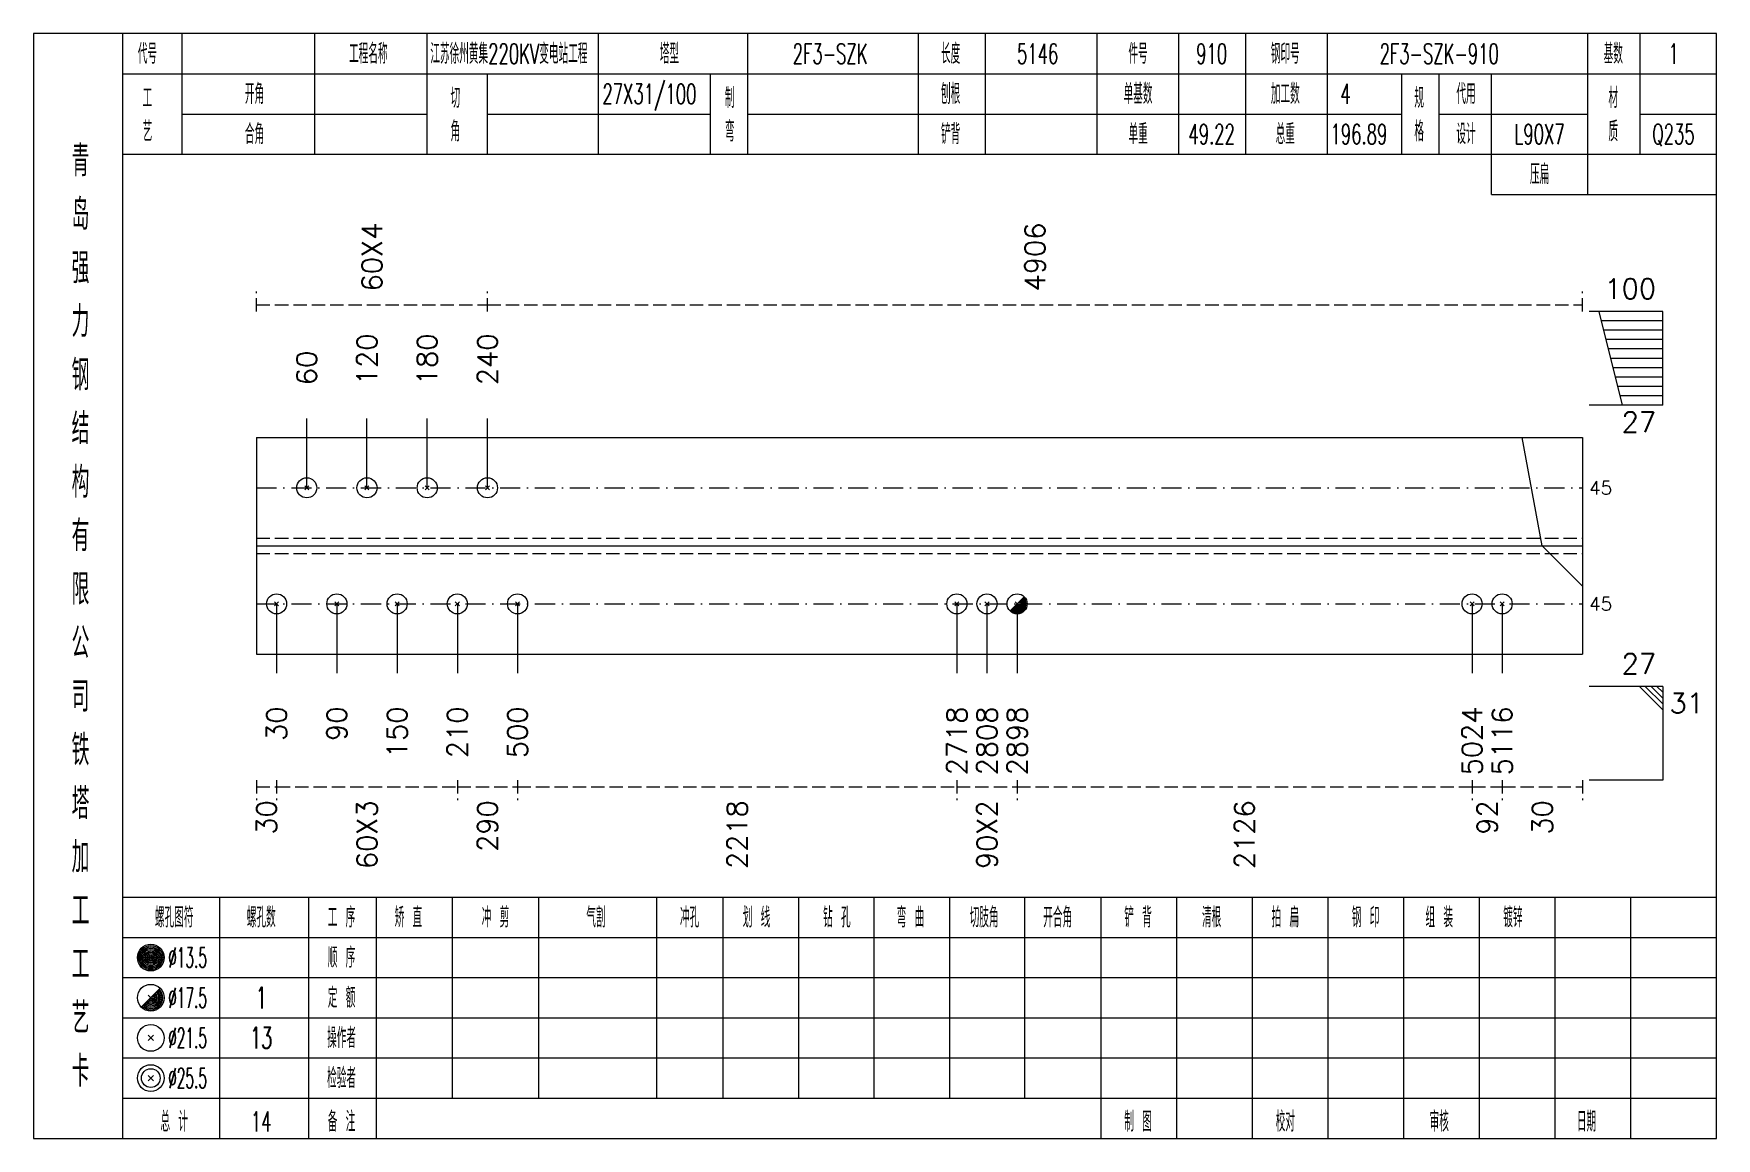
# Model space of a CAD drawing. Extents: x 0 to 4623, y -1159 to 4890.
# Drawn here: x 1245.6 to 1497, y 900 to 1065 of the extents above; entities that cross this region are included whole.
import ezdxf
from ezdxf.enums import TextEntityAlignment as Align

# ---------------------------------------------------------------- set-up
doc = ezdxf.new("R2010")
doc.units = 0
doc.header["$MEASUREMENT"] = 0
doc.linetypes.add('一点画线', pattern=[5.2, 3, -1, 0.2, -1])
doc.linetypes.add('虚线', pattern=[2.75, 2, -0.75])
doc.layers.get('0').update_dxf_attribs({"linetype": 'CONTINUOUS', "lineweight": 25})
for name, color, linetype, lineweight in [('1', 7, 'CONTINUOUS', 25), ('4', 7, 'CONTINUOUS', 25), ('5', 7, 'CONTINUOUS', 25)]:
    doc.layers.add(name, color=color, linetype=linetype, lineweight=lineweight)
doc.styles.get("Standard").update_dxf_attribs({"font": 'simplex.shx', "width": 0.7, "height": 3, "bigfont": 'gbhzfs.shx'})

msp = doc.modelspace()

# ---------------------------------------------------------------- texts
at = {"color": 8, "linetype": 'Continuous', "lineweight": 9}
for s, p in [('60X4', (1296.15, 1026.5)), ('4906', (1395.2, 1026.5))]:
    msp.add_text(s, height=3, rotation=90, dxfattribs=at).set_placement(p, align=Align.MIDDLE_LEFT)
at = {"color": 7, "linetype": 'Continuous', "lineweight": 13}
for s, p in [('100', (1488, 1024.5)), ('27', (1488, 968.5))]:
    msp.add_text(s, height=3, dxfattribs=at).set_placement(p, align=Align.BOTTOM_RIGHT)
for s, p in [('120', (1295.4, 1012.5)), ('180', (1304.4, 1012.5)), ('240', (1313.4, 1012.5)), ('60', (1286.4, 1012.5))]:
    msp.add_text(s, height=3, rotation=90, dxfattribs=at).set_placement(p, align=Align.MIDDLE_LEFT)
msp.add_text('27', height=3, dxfattribs=at).set_placement((1488, 1008.5), align=Align.TOP_RIGHT)
for p in [(1478, 997.167), (1478, 979.833)]:
    msp.add_text('45', height=2, dxfattribs=at).set_placement(p, align=Align.MIDDLE_LEFT)
msp.add_text('31', height=3, dxfattribs=at).set_placement((1490, 966.5), align=Align.TOP_LEFT)
at = {"color": 8, "linetype": 'Continuous', "lineweight": 9}
for s, p in [('30', (1280.4, 950.5)), ('60X3', (1295.4, 950.5)), ('290', (1313.4, 950.5)), ('2218', (1350.716, 950.5)), ('90X2', (1388.032, 950.5)), ('2126', (1426.516, 950.5)), ('92', (1462.75, 950.5)), ('30', (1471, 950.5))]:
    msp.add_text(s, height=3, rotation=90, dxfattribs=at).set_placement(p, align=Align.MIDDLE_RIGHT)
at = {"layer": '1', "color": 7, "linetype": 'Continuous', "lineweight": 13}
for s, p in [('30', (1281.9, 964.5)), ('90', (1290.9, 964.5)), ('150', (1299.9, 964.5)), ('210', (1308.9, 964.5)), ('500', (1317.9, 964.5)), ('2718', (1383.532, 964.5)), ('2808', (1388.032, 964.5)), ('2898', (1392.532, 964.5)), ('5024', (1460.5, 964.5)), ('5116', (1465, 964.5))]:
    msp.add_text(s, height=3, rotation=90, dxfattribs=at).set_placement(p, align=Align.MIDDLE_RIGHT)
at = {"layer": '4', "color": 1, "linetype": 'Continuous', "lineweight": 13}
for s, height, width, p in [('代号', 3, 0.6, (1262.6, 1062)), ('工程名称', 3, 0.6, (1295.6, 1062)), ('江苏徐州黄集220KV变电站工程', 3, 0.6, (1316.6, 1062)), ('塔型', 3, 0.6, (1340.6, 1062)), ('2F3-SZK', 3, 0.6, (1364.6, 1062)), ('长度', 3, 0.6, (1382.6, 1062)), ('5146', 3, 0.6, (1395.6, 1062)), ('件号', 3, 0.6, (1410.6, 1062)), ('910', 3, 0.6, (1421.6, 1062)), ('钢印号', 3, 0.6, (1432.6, 1062)), ('2F3-SZK-910', 3, 0.6, (1455.6, 1062)), ('基数', 3, 0.6, (1481.6, 1062)), ('1', 3, 0.6, (1490.6, 1062)), ('工', 3, 0.6, (1262.6, 1055.4)), ('开角', 3, 0.6, (1278.6, 1056)), ('切', 3, 0.6, (1308.6, 1055.4)), ('27X31/100', 3, 0.6, (1337.6, 1056)), ('制', 3, 0.6, (1349.6, 1055.4)), ('刨根', 3, 0.6, (1382.6, 1056)), ('单基数', 3, 0.6, (1410.6, 1056)), ('加工数', 3, 0.6, (1432.6, 1056)), ('4', 3, 0.6, (1441.6, 1056)), ('规', 3, 0.6, (1452.6, 1055.4)), ('代用', 3, 0.6, (1459.6, 1056)), ('材', 3, 0.6, (1481.6, 1055.4)), ('艺', 3, 0.6, (1262.6, 1050.4)), ('合角', 3, 0.6, (1278.6, 1050)), ('角', 3, 0.6, (1308.6, 1050.4)), ('弯', 3, 0.6, (1349.6, 1050.4)), ('铲背', 3, 0.6, (1382.6, 1050)), ('单重', 3, 0.6, (1410.6, 1050)), ('49.22', 3, 0.6, (1421.6, 1050)), ('总重', 3, 0.6, (1432.6, 1050)), ('196.89', 3, 0.6, (1443.6, 1050)), ('格', 3, 0.6, (1452.6, 1050.4)), ('设计', 3, 0.6, (1459.6, 1050)), ('L90X7', 3, 0.6, (1470.6, 1050)), ('质', 3, 0.6, (1481.6, 1050.4)), ('Q235', 3, 0.6, (1490.6, 1050)), ('青', 4.6, 0.8, (1252.6, 1046)), ('压扁', 3, 0.6, (1470.6, 1044)), ('岛', 4.6, 0.8, (1252.6, 1038)), ('强', 4.6, 0.8, (1252.6, 1030)), ('力', 4.6, 0.8, (1252.6, 1022)), ('钢', 4.6, 0.8, (1252.6, 1014)), ('结', 4.6, 0.8, (1252.6, 1006)), ('构', 4.6, 0.8, (1252.6, 998)), ('有', 4.6, 0.8, (1252.6, 990)), ('限', 4.6, 0.8, (1252.6, 982)), ('公', 4.6, 0.8, (1252.6, 974)), ('司', 4.6, 0.8, (1252.6, 966)), ('铁', 4.6, 0.8, (1252.6, 958)), ('塔', 4.6, 0.8, (1252.6, 950)), ('加', 4.6, 0.8, (1252.6, 942)), ('工', 4.6, 0.8, (1252.6, 934)), ('螺孔图符', 3, 0.6, (1266.6, 933)), ('螺孔数', 3, 0.6, (1279.6, 933)), ('工 序', 3, 0.6, (1291.6, 933)), ('矫 直', 3, 0.6, (1301.6, 933)), ('冲 剪', 3, 0.6, (1314.6, 933)), ('气割', 3, 0.6, (1329.6, 933)), ('冲孔', 3, 0.6, (1343.6, 933)), ('划 线', 3, 0.6, (1353.6, 933)), ('钻 孔', 3, 0.6, (1365.6, 933)), ('弯 曲', 3, 0.6, (1376.6, 933)), ('切肢角', 3, 0.6, (1387.6, 933)), ('开合角', 3, 0.6, (1398.6, 933)), ('铲 背', 3, 0.6, (1410.6, 933)), ('清根', 3, 0.6, (1421.6, 933)), ('拍 扁', 3, 0.6, (1432.6, 933)), ('钢 印', 3, 0.6, (1444.6, 933)), ('组 装', 3, 0.6, (1455.6, 933)), ('镀锌', 3, 0.6, (1466.6, 933)), ('工', 4.6, 0.8, (1252.6, 926)), ('%%C13.5', 3, 0.5, (1268.6, 927)), ('顺 序', 3, 0.6, (1291.6, 927)), ('定 额', 3, 0.6, (1291.6, 921)), ('艺', 4.6, 0.8, (1252.6, 918)), ('%%C17.5', 3, 0.5, (1268.6, 921)), ('1', 3.2, 0.6, (1279.6, 921)), ('%%C21.5', 3, 0.5, (1268.6, 915)), ('13', 3.2, 0.6, (1279.6, 915)), ('操作者', 3, 0.6, (1291.6, 915)), ('卡', 4.6, 0.8, (1252.6, 910)), ('%%C25.5', 3, 0.5, (1268.6, 909)), ('检验者', 3, 0.6, (1291.6, 909)), ('总 计', 3, 0.6, (1266.6, 902.5)), ('14', 3, 0.6, (1279.6, 902.5)), ('备 注', 3, 0.6, (1291.6, 902.5)), ('制 图', 3, 0.6, (1410.6, 902.5)), ('校对', 3, 0.6, (1432.6, 902.5)), ('审核', 3, 0.6, (1455.6, 902.5)), ('日期', 3, 0.6, (1477.6, 902.5))]:
    msp.add_text(s, height=height, dxfattribs=dict(at, width=width)).set_placement(p, align=Align.MIDDLE_CENTER)

# ---------------------------------------------------------------- blocks, each defined once
blk = doc.blocks.new('孔21.5')
at = {"layer": '5', "color": 7, "linetype": 'Continuous', "lineweight": 13}
for p, q in [((-0.2, -0.2), (0.2, 0.2)), ((-0.2, 0.2), (0.2, -0.2))]:
    blk.add_line(p, q, dxfattribs=at)
blk.add_circle((0, 0), 1, dxfattribs=at)
blk = doc.blocks.new('孔17.5')
at = {"layer": '5', "color": 7, "linetype": 'Continuous', "lineweight": 13}
for p, q in [((-0.707, -0.707), (0.707, 0.707)), ((-0.2, 0.2), (0.2, -0.2))]:
    blk.add_line(p, q, dxfattribs=at)
blk.add_circle((0, 0), 1, dxfattribs=at)
for radius in [0.9, 0.8, 0.7, 0.6, 0.5, 0.4, 0.3, 0.2, 0.1]:
    blk.add_arc((0, 0), radius, 225, 45, dxfattribs=at)

# ---------------------------------------------------------------- linework, layer by layer
at = {"color": 8, "linetype": '虚线', "lineweight": 9}
for p, q in [((1278.9, 1023.5), (1278.9, 1026.5)), ((1313.4, 1023.5), (1313.4, 1026.5)), ((1313.4, 1023.5), (1313.4, 1026.5)), ((1477, 1023.5), (1477, 1026.5)), ((1278.9, 1024.5), (1313.4, 1024.5)), ((1313.4, 1024.5), (1477, 1024.5)), ((1278.9, 953.5), (1278.9, 950.5)), ((1281.9, 953.5), (1281.9, 950.5)), ((1281.9, 953.5), (1281.9, 950.5)), ((1308.9, 953.5), (1308.9, 950.5)), ((1308.9, 953.5), (1308.9, 950.5)), ((1317.9, 953.5), (1317.9, 950.5)), ((1317.9, 953.5), (1317.9, 950.5)), ((1383.532, 953.5), (1383.532, 950.5)), ((1383.532, 953.5), (1383.532, 950.5)), ((1392.532, 953.5), (1392.532, 950.5)), ((1392.532, 953.5), (1392.532, 950.5)), ((1460.5, 953.5), (1460.5, 950.5)), ((1460.5, 953.5), (1460.5, 950.5)), ((1465, 953.5), (1465, 950.5)), ((1465, 953.5), (1465, 950.5)), ((1477, 953.5), (1477, 950.5)), ((1278.9, 952.5), (1281.9, 952.5)), ((1281.9, 952.5), (1308.9, 952.5)), ((1308.9, 952.5), (1317.9, 952.5)), ((1317.9, 952.5), (1383.532, 952.5)), ((1383.532, 952.5), (1392.532, 952.5)), ((1392.532, 952.5), (1460.5, 952.5)), ((1460.5, 952.5), (1465, 952.5)), ((1465, 952.5), (1477, 952.5))]:
    msp.add_line(p, q, dxfattribs=at)
at = {"color": 7, "linetype": 'Continuous', "lineweight": 13}
for p, q in [((1489, 1023.5), (1478, 1023.5)), ((1483, 1009.5), (1479.5, 1023.5)), ((1489, 1009.5), (1489, 1023.5)), ((1489, 1022.1), (1479.85, 1022.1)), ((1489, 1020.7), (1480.2, 1020.7)), ((1489, 1019.3), (1480.55, 1019.3)), ((1489, 1017.9), (1480.9, 1017.9)), ((1489, 1016.5), (1481.25, 1016.5)), ((1489, 1015.1), (1481.6, 1015.1)), ((1489, 1013.7), (1481.95, 1013.7)), ((1489, 1012.3), (1482.3, 1012.3)), ((1489, 1010.9), (1482.65, 1010.9)), ((1489, 1009.5), (1478, 1009.5)), ((1286.4, 997.167), (1286.4, 1007.5)), ((1295.4, 997.167), (1295.4, 1007.5)), ((1304.4, 997.167), (1304.4, 1007.5)), ((1313.4, 997.167), (1313.4, 1007.5)), ((1471, 988.5), (1468, 1004.667)), ((1477, 982.5), (1471, 988.5)), ((1281.9, 979.833), (1281.9, 969.5)), ((1290.9, 979.833), (1290.9, 969.5)), ((1299.9, 979.833), (1299.9, 969.5)), ((1308.9, 979.833), (1308.9, 969.5)), ((1317.9, 979.833), (1317.9, 969.5)), ((1383.532, 979.833), (1383.532, 969.5)), ((1388.032, 979.833), (1388.032, 969.5)), ((1392.532, 979.833), (1392.532, 969.5)), ((1460.5, 979.833), (1460.5, 969.5)), ((1465, 979.833), (1465, 969.5)), ((1489, 967.5), (1478, 967.5)), ((1485.5, 967.5), (1489, 964)), ((1486.375, 967.5), (1489, 964.875)), ((1487.25, 967.5), (1489, 965.75)), ((1488.125, 967.5), (1489, 966.625)), ((1489, 967.5), (1489, 953.5)), ((1489, 953.5), (1478, 953.5))]:
    msp.add_line(p, q, dxfattribs=at)
at = {"color": 7, "linetype": 'Continuous', "lineweight": 18}
for p, q in [((1278.9, 1004.667), (1278.9, 972.333)), ((1278.9, 1004.667), (1477, 1004.667)), ((1477, 1004.667), (1477, 972.333)), ((1278.9, 988.5), (1477, 988.5))]:
    msp.add_line(p, q, dxfattribs=at)
at = {"color": 3, "linetype": '一点画线', "lineweight": 13}
for p, q in [((1278.9, 997.167), (1477, 997.167)), ((1278.9, 979.833), (1477, 979.833))]:
    msp.add_line(p, q, dxfattribs=at)
at = {"color": 1, "linetype": '虚线', "lineweight": 18}
for p, q in [((1278.9, 989.667), (1477, 989.667)), ((1278.9, 987.333), (1477, 987.333))]:
    msp.add_line(p, q, dxfattribs=at)
at = {"layer": '1', "color": 7, "linetype": 'Continuous', "lineweight": 18}
msp.add_line((1278.9, 972.333), (1477, 972.333), dxfattribs=at)
at = {"layer": '4', "color": 1, "linetype": 'Continuous', "lineweight": 18}
for p, q in [((1258.9, 900), (1258.9, 1065)), ((1267.8, 1047), (1267.8, 1065)), ((1287.6, 1047), (1287.6, 1065)), ((1304.4, 1047), (1304.4, 1065)), ((1330, 1047), (1330, 1065)), ((1352.3, 1047), (1352.3, 1065)), ((1377.8, 1047), (1377.8, 1065)), ((1387.8, 1047), (1387.8, 1065)), ((1404.5, 1047), (1404.5, 1065)), ((1416.7, 1047), (1416.7, 1065)), ((1426.7, 1047), (1426.7, 1065)), ((1438.9, 1047), (1438.9, 1065)), ((1477.8, 1041), (1477.8, 1065)), ((1485.6, 1047), (1485.6, 1065)), ((1258.9, 1059), (1497, 1059)), ((1313.4, 1047), (1313.4, 1059)), ((1346.7, 1047), (1346.7, 1059)), ((1450, 1047), (1450, 1059)), ((1455.6, 1047), (1455.6, 1059)), ((1463.4, 1041), (1463.4, 1059)), ((1267.8, 1053), (1304.4, 1053)), ((1313.4, 1053), (1346.7, 1053)), ((1352.3, 1053), (1450, 1053)), ((1455.6, 1053), (1477.8, 1053)), ((1485.6, 1053), (1497, 1053)), ((1258.9, 1047), (1497, 1047)), ((1463.4, 1041), (1497, 1041)), ((1258.9, 936), (1497, 936)), ((1273.4, 900), (1273.4, 936)), ((1286.7, 900), (1286.7, 936)), ((1296.8, 900), (1296.8, 936)), ((1308.2, 906), (1308.2, 936)), ((1321.1, 906), (1321.1, 936)), ((1338.7, 906), (1338.7, 936)), ((1348.6, 906), (1348.6, 936)), ((1359.9, 906), (1359.9, 936)), ((1371.2, 906), (1371.2, 936)), ((1382.5, 906), (1382.5, 936)), ((1393.7, 906), (1393.7, 936)), ((1405.1, 906), (1405.1, 936)), ((1416.4, 906), (1416.4, 936)), ((1427.7, 906), (1427.7, 936)), ((1439, 906), (1439, 936)), ((1450.3, 906), (1450.3, 936)), ((1461.6, 906), (1461.6, 936)), ((1472.9, 906), (1472.9, 936)), ((1484.2, 906), (1484.2, 936)), ((1258.9, 930), (1497, 930)), ((1258.9, 924), (1497, 924)), ((1258.9, 918), (1497, 918)), ((1258.9, 912), (1497, 912)), ((1258.9, 906), (1497, 906)), ((1405.1, 900), (1405.1, 906)), ((1416.4, 900), (1416.4, 906)), ((1427.7, 900), (1427.7, 906)), ((1439, 900), (1439, 906)), ((1450.3, 900), (1450.3, 906)), ((1461.6, 900), (1461.6, 906)), ((1472.9, 900), (1472.9, 906)), ((1484.2, 900), (1484.2, 906))]:
    msp.add_line(p, q, dxfattribs=at)
at = {"layer": '4', "color": 7, "linetype": 'Continuous', "lineweight": 13}
for p, q in [((1262.9, 926.8), (1263.3, 927.2)), ((1263.3, 926.8), (1262.9, 927.2)), ((1261.686, 919.586), (1264.514, 922.414)), ((1262.7, 921.4), (1263.5, 920.6)), ((1262.7, 914.6), (1263.5, 915.4)), ((1262.7, 915.4), (1263.5, 914.6)), ((1262.7, 908.6), (1263.5, 909.4)), ((1262.7, 909.4), (1263.5, 908.6))]:
    msp.add_line(p, q, dxfattribs=at)
at = {"layer": '4', "color": 1, "linetype": 'Continuous', "lineweight": 18}
msp.add_lwpolyline([(1245.6, 1065), (1245.6, 900), (1497, 900), (1497, 1065)], close=True, dxfattribs=at)
at = {"layer": '4', "color": 7, "linetype": 'Continuous', "lineweight": 13}
for centre, radius in [((1263.1, 927), 2), ((1263.1, 927), 1.8), ((1263.1, 927), 1.6), ((1263.1, 927), 1.4), ((1263.1, 927), 1.2), ((1263.1, 927), 1), ((1263.1, 927), 0.8), ((1263.1, 927), 0.6), ((1263.1, 927), 0.4), ((1263.1, 927), 0.2), ((1263.1, 921), 2), ((1263.1, 915), 2), ((1263.1, 909), 2), ((1263.1, 909), 1.4)]:
    msp.add_circle(centre, radius, dxfattribs=at)
for radius in [1.8, 1.6, 1.4, 1.2, 1, 0.8, 0.6, 0.4, 0.2]:
    msp.add_arc((1263.1, 921), radius, 225, 45, dxfattribs=at)

# ---------------------------------------------------------------- block references
at = {"color": 7, "linetype": 'Continuous', "lineweight": 13, "xscale": 1.5, "yscale": 1.5, "zscale": 1.5}
for p in [(1286.4, 997.167), (1295.4, 997.167), (1304.4, 997.167), (1313.4, 997.167)]:
    msp.add_blockref('孔21.5', p, dxfattribs=at)
at = {"layer": '1', "color": 7, "linetype": 'Continuous', "lineweight": 13, "xscale": 1.5, "yscale": 1.5, "zscale": 1.5}
for name, p in [('孔21.5', (1281.9, 979.833)), ('孔21.5', (1290.9, 979.833)), ('孔21.5', (1299.9, 979.833)), ('孔21.5', (1308.9, 979.833)), ('孔21.5', (1317.9, 979.833)), ('孔21.5', (1383.532, 979.833)), ('孔21.5', (1388.032, 979.833)), ('孔17.5', (1392.532, 979.833)), ('孔21.5', (1460.5, 979.833)), ('孔21.5', (1465, 979.833))]:
    msp.add_blockref(name, p, dxfattribs=at)

msp.set_redraw_order([(e.dxf.handle, doc.entitydb.next_handle()) for e in msp.query("TEXT MTEXT ATTDEF DIMENSION ARC_DIMENSION")])  # texts and dimensions are drawn at this point

doc.saveas('drawing.dxf')
